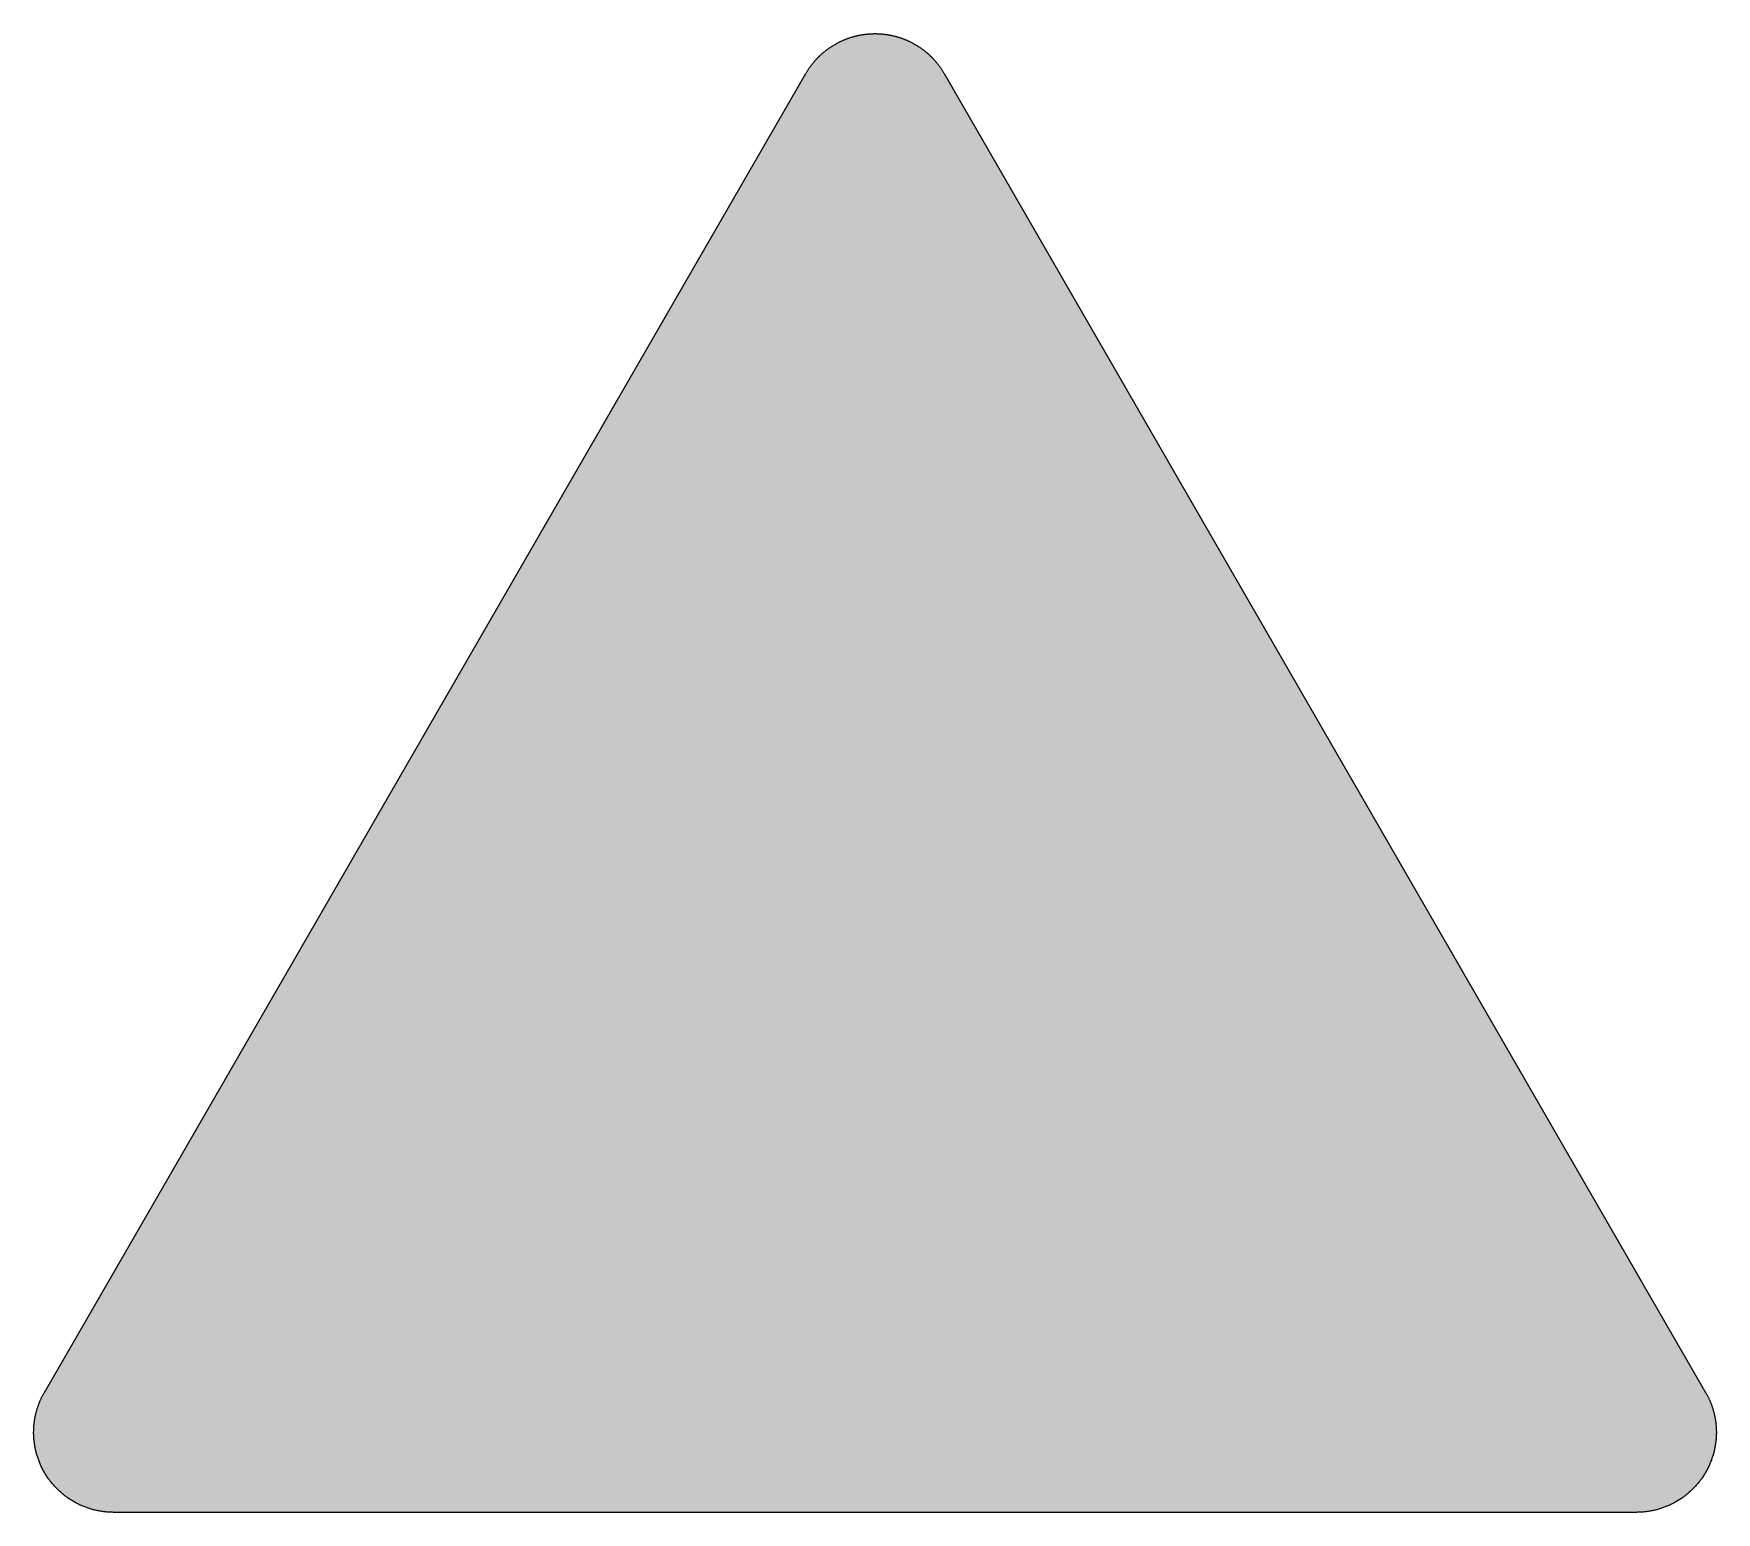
# Model space of a CAD drawing. Header units: millimetres. Extents: x 0 to 297, y 0 to 261.
import ezdxf

# ---------------------------------------------------------------- set-up
doc = ezdxf.new("R2010")
doc.units = ezdxf.units.MM

msp = doc.modelspace()

# ---------------------------------------------------------------- hatches: boundary and pattern name
msp.add_hatch(color=254).paths.add_polyline_path([(14.1633, 0.0526), (13.9878, 0.0533), (13.8125, 0.0559), (13.6373, 0.061), (13.462, 0.0686), (13.2893, 0.0787), (13.114, 0.0914), (12.9413, 0.1041), (12.7686, 0.1194), (12.5959, 0.1397), (12.4231, 0.16), (12.2504, 0.1803), (12.0777, 0.2057), (11.9075, 0.2337), (11.7373, 0.2616), (11.5672, 0.2921), (11.397, 0.3251), (11.2268, 0.3607), (11.0592, 0.3962), (10.8915, 0.4369), (10.7239, 0.4775), (10.5562, 0.5207), (10.3886, 0.5664), (10.2235, 0.6121), (10.0584, 0.6604), (9.8933, 0.7137), (9.7307, 0.7645), (9.5682, 0.8204), (9.4056, 0.8788), (9.2431, 0.9373), (9.083, 0.9982), (8.923, 1.0617), (8.763, 1.1252), (8.6055, 1.1938), (8.4455, 1.2624), (8.2906, 1.331), (8.1331, 1.4046), (7.9781, 1.4783), (7.8232, 1.5545), (7.6708, 1.6332), (7.5184, 1.7145), (7.366, 1.7958), (7.2161, 1.8796), (7.0663, 1.966), (6.919, 2.0549), (6.7716, 2.1438), (6.6243, 2.2352), (6.4795, 2.3266), (6.3348, 2.4232), (6.19, 2.5197), (6.0477, 2.6187), (5.908, 2.7178), (5.7683, 2.8219), (5.6286, 2.9261), (5.4915, 3.0302), (5.3543, 3.1394), (5.2197, 3.2487), (5.0851, 3.3579), (4.953, 3.4722), (4.8209, 3.5865), (4.6914, 3.7033), (4.5644, 3.8202), (4.4348, 3.9395), (4.3104, 4.0615), (4.1859, 4.1859), (4.0615, 4.3104), (3.9395, 4.4374), (3.8202, 4.5644), (3.7033, 4.6914), (3.5865, 4.8235), (3.4722, 4.953), (3.3579, 5.0876), (3.2487, 5.2197), (3.1369, 5.3543), (3.0302, 5.4915), (2.9235, 5.6286), (2.8194, 5.7683), (2.7178, 5.908), (2.6187, 6.0503), (2.5197, 6.19), (2.4232, 6.3348), (2.3266, 6.4795), (2.2352, 6.6243), (2.1438, 6.7716), (2.0523, 6.919), (1.966, 7.0663), (1.8796, 7.2161), (1.7958, 7.366), (1.7145, 7.5184), (1.6332, 7.6708), (1.5545, 7.8232), (1.4783, 7.9781), (1.4046, 8.1331), (1.331, 8.2906), (1.2598, 8.4455), (1.1913, 8.6055), (1.1252, 8.763), (1.0592, 8.923), (0.9982, 9.083), (0.9373, 9.2431), (0.8763, 9.4056), (0.8204, 9.5682), (0.7645, 9.7307), (0.7112, 9.8933), (0.6604, 10.0584), (0.6121, 10.2235), (0.5639, 10.3911), (0.5207, 10.5562), (0.4775, 10.7239), (0.4343, 10.8915), (0.3962, 11.0592), (0.3607, 11.2268), (0.3251, 11.397), (0.2921, 11.5672), (0.2616, 11.7373), (0.2311, 11.9075), (0.2057, 12.0802), (0.1803, 12.2504), (0.1575, 12.4231), (0.1372, 12.5959), (0.1194, 12.7686), (0.1041, 12.9413), (0.0889, 13.114), (0.0787, 13.2893), (0.0686, 13.462), (0.061, 13.6373), (0.0559, 13.8125), (0.0508, 13.9878), (0.0508, 14.163), (0.0508, 14.2773), (0.0533, 14.3942), (0.0559, 14.511), (0.0584, 14.6253), (0.0635, 14.7422), (0.0686, 14.859), (0.0737, 14.9733), (0.0813, 15.0901), (0.0889, 15.2044), (0.0991, 15.3187), (0.1092, 15.4356), (0.1194, 15.5499), (0.1321, 15.6642), (0.1448, 15.7785), (0.1575, 15.8953), (0.1727, 16.0096), (0.188, 16.1239), (0.2032, 16.2382), (0.221, 16.35), (0.2413, 16.4643), (0.2591, 16.5786), (0.2794, 16.6929), (0.2997, 16.8046), (0.3226, 16.9189), (0.3454, 17.0307), (0.3708, 17.145), (0.3937, 17.2568), (0.4191, 17.3685), (0.447, 17.4803), (0.475, 17.592), (0.5029, 17.7038), (0.5334, 17.8156), (0.5613, 17.9273), (0.5944, 18.0365), (0.6248, 18.1483), (0.6579, 18.2575), (0.6934, 18.3693), (0.7264, 18.4785), (0.762, 18.5877), (0.8001, 18.6969), (0.8382, 18.8062), (0.8763, 18.9128), (0.9144, 19.0221), (0.955, 19.1313), (0.9957, 19.238), (1.0389, 19.3446), (1.0795, 19.4539), (1.1252, 19.5605), (1.1684, 19.6647), (1.2141, 19.7714), (1.2598, 19.878), (1.3081, 19.9822), (1.3564, 20.0889), (1.4046, 20.193), (1.4554, 20.2971), (1.5062, 20.4013), (1.557, 20.5054), (1.6104, 20.607), (1.6637, 20.7112), (1.717, 20.8128), (1.7729, 20.9144), (1.8263, 21.016), (1.8847, 21.1176), (1.9406, 21.2192), (136.2523, 253.8501), (136.3091, 253.9492), (136.3675, 254.0483), (136.4285, 254.1473), (136.4894, 254.2464), (136.5504, 254.3454), (136.6139, 254.442), (136.6774, 254.5385), (136.7409, 254.635), (136.8044, 254.7315), (136.8704, 254.8255), (136.9365, 254.922), (137.0025, 255.016), (137.0711, 255.11), (137.1397, 255.2014), (137.2083, 255.2954), (137.2794, 255.3868), (137.3505, 255.4783), (137.4216, 255.5672), (137.4927, 255.6586), (137.5664, 255.7475), (137.6401, 255.8364), (137.7137, 255.9253), (137.7874, 256.0117), (137.8636, 256.098), (137.9398, 256.1844), (138.016, 256.2708), (138.0947, 256.3546), (138.1735, 256.4409), (138.2522, 256.5222), (138.3309, 256.606), (138.4122, 256.6899), (138.4935, 256.7711), (138.5748, 256.8524), (138.6586, 256.9312), (138.7399, 257.0124), (138.8237, 257.0912), (138.9075, 257.1699), (138.9939, 257.2461), (139.0802, 257.3249), (139.1641, 257.4011), (139.253, 257.4747), (139.3393, 257.5509), (139.4282, 257.6246), (139.5171, 257.6982), (139.606, 257.7719), (139.6949, 257.843), (139.7864, 257.9141), (139.8778, 257.9853), (139.9692, 258.0564), (140.0607, 258.125), (140.1547, 258.1935), (140.2486, 258.2596), (140.3426, 258.3282), (140.4366, 258.3942), (140.5331, 258.4602), (140.6296, 258.5237), (140.7262, 258.5872), (140.8227, 258.6507), (140.9192, 258.7142), (141.0183, 258.7752), (141.1173, 258.8362), (141.2164, 258.8946), (141.3154, 258.9555), (141.4145, 259.014), (141.5161, 259.0698), (141.6177, 259.1283), (141.7193, 259.1841), (141.8209, 259.2375), (141.9225, 259.2934), (142.0266, 259.3467), (142.1308, 259.3975), (142.2324, 259.4508), (142.3365, 259.5016), (142.4407, 259.5499), (142.5473, 259.6007), (142.6515, 259.6464), (142.7556, 259.6947), (142.8623, 259.7404), (142.969, 259.7861), (143.0757, 259.8318), (143.1823, 259.875), (143.289, 259.9182), (143.3957, 259.9588), (143.5049, 259.9995), (143.6116, 260.0401), (143.7208, 260.0808), (143.83, 260.1189), (143.9393, 260.1544), (144.0485, 260.1925), (144.1577, 260.2281), (144.2669, 260.2636), (144.3761, 260.2967), (144.4879, 260.3297), (144.5971, 260.3627), (144.7089, 260.3932), (144.8206, 260.4237), (144.9299, 260.4516), (145.0416, 260.4821), (145.1534, 260.5075), (145.2651, 260.5354), (145.3794, 260.5608), (145.4912, 260.5862), (145.603, 260.6091), (145.7173, 260.6319), (145.829, 260.6548), (145.9433, 260.6751), (146.0551, 260.6954), (146.1694, 260.7158), (146.2837, 260.7335), (146.398, 260.7513), (146.5123, 260.7666), (146.6266, 260.7818), (146.7409, 260.797), (146.8552, 260.8123), (146.9695, 260.825), (147.0838, 260.8351), (147.2006, 260.8478), (147.3149, 260.858), (147.4292, 260.8656), (147.5461, 260.8732), (147.6604, 260.8809), (147.7772, 260.8859), (147.8915, 260.8936), (148.0083, 260.8961), (148.1226, 260.9012), (148.2395, 260.9037), (148.3563, 260.9037), (148.4706, 260.9037), (148.5875, 260.9037), (148.7043, 260.9037), (148.8186, 260.9012), (148.9354, 260.8961), (149.0523, 260.8936), (149.1666, 260.8859), (149.2834, 260.8809), (149.3977, 260.8732), (149.512, 260.8656), (149.6289, 260.858), (149.7432, 260.8478), (149.8575, 260.8351), (149.9743, 260.825), (150.0886, 260.8123), (150.2029, 260.797), (150.3172, 260.7818), (150.4315, 260.7666), (150.5458, 260.7513), (150.6601, 260.7335), (150.7744, 260.7158), (150.8862, 260.6954), (151.0005, 260.6751), (151.1148, 260.6548), (151.2265, 260.6319), (151.3408, 260.6091), (151.4526, 260.5862), (151.5643, 260.5608), (151.6761, 260.5354), (151.7879, 260.5075), (151.8996, 260.4821), (152.0114, 260.4516), (152.1231, 260.4237), (152.2349, 260.3932), (152.3467, 260.3627), (152.4559, 260.3297), (152.5676, 260.2967), (152.6769, 260.2636), (152.7861, 260.2281), (152.8953, 260.1925), (153.0045, 260.1544), (153.1137, 260.1189), (153.223, 260.0808), (153.3296, 260.0401), (153.4389, 259.9995), (153.5455, 259.9588), (153.6548, 259.9182), (153.7614, 259.875), (153.8681, 259.8318), (153.9748, 259.7861), (154.0789, 259.7404), (154.1856, 259.6947), (154.2923, 259.6464), (154.3964, 259.6007), (154.5006, 259.5499), (154.6047, 259.5016), (154.7089, 259.4508), (154.813, 259.3975), (154.9171, 259.3467), (155.0187, 259.2934), (155.1203, 259.2375), (155.2245, 259.1841), (155.3261, 259.1283), (155.4251, 259.0698), (155.5267, 259.014), (155.6283, 258.9555), (155.7274, 258.8946), (155.8265, 258.8362), (155.9255, 258.7752), (156.022, 258.7142), (156.1211, 258.6507), (156.2176, 258.5872), (156.3141, 258.5237), (156.4107, 258.4602), (156.5046, 258.3942), (156.6012, 258.3282), (156.6951, 258.2596), (156.7866, 258.1935), (156.8806, 258.125), (156.972, 258.0564), (157.066, 257.9853), (157.1574, 257.9141), (157.2463, 257.843), (157.3378, 257.7719), (157.4267, 257.6982), (157.5156, 257.6246), (157.6019, 257.5509), (157.6908, 257.4747), (157.7772, 257.4011), (157.8635, 257.3249), (157.9499, 257.2461), (158.0337, 257.1699), (158.1201, 257.0912), (158.2039, 257.0124), (158.2852, 256.9312), (158.369, 256.8524), (158.4503, 256.7711), (158.5316, 256.6899), (158.6103, 256.606), (158.6916, 256.5222), (158.7703, 256.4409), (158.8491, 256.3546), (158.9253, 256.2708), (159.004, 256.1844), (159.0802, 256.098), (159.1539, 256.0117), (159.2301, 255.9253), (159.3037, 255.8364), (159.3774, 255.7475), (159.451, 255.6586), (159.5222, 255.5672), (159.5933, 255.4783), (159.6644, 255.3868), (159.7355, 255.2954), (159.8041, 255.2014), (159.8727, 255.11), (159.9387, 255.016), (160.0073, 254.922), (160.0733, 254.8255), (160.1368, 254.7315), (160.2029, 254.635), (160.2664, 254.5385), (160.3299, 254.442), (160.3908, 254.3454), (160.4543, 254.2464), (160.5153, 254.1473), (160.5737, 254.0483), (160.6347, 253.9492), (160.6906, 253.8476), (295.0023, 21.2192), (295.0591, 21.1176), (295.115, 21.016), (295.1709, 20.9144), (295.2267, 20.8128), (295.2801, 20.7112), (295.3334, 20.607), (295.3868, 20.5054), (295.4376, 20.4013), (295.4884, 20.2971), (295.5392, 20.193), (295.5874, 20.0889), (295.6357, 19.9822), (295.6814, 19.878), (295.7297, 19.7714), (295.7754, 19.6647), (295.8186, 19.5605), (295.8617, 19.4539), (295.9049, 19.3446), (295.9481, 19.238), (295.9887, 19.1313), (296.0294, 19.0221), (296.0675, 18.9128), (296.1056, 18.8062), (296.1437, 18.6969), (296.1792, 18.5877), (296.2148, 18.4785), (296.2504, 18.3693), (296.2834, 18.2575), (296.3164, 18.1483), (296.3494, 18.0365), (296.3799, 17.9273), (296.4104, 17.8156), (296.4409, 17.7038), (296.4688, 17.592), (296.4967, 17.4803), (296.5221, 17.3685), (296.5475, 17.2568), (296.5729, 17.145), (296.5958, 17.0307), (296.6212, 16.9189), (296.6415, 16.8046), (296.6644, 16.6929), (296.6822, 16.5786), (296.7025, 16.4643), (296.7203, 16.35), (296.738, 16.2382), (296.7558, 16.1239), (296.7711, 16.0096), (296.7838, 15.8953), (296.799, 15.7785), (296.8117, 15.6642), (296.8244, 15.5499), (296.8346, 15.4356), (296.8447, 15.3187), (296.8523, 15.2044), (296.86, 15.0901), (296.8676, 14.9733), (296.8752, 14.859), (296.8803, 14.7422), (296.8828, 14.6253), (296.8879, 14.511), (296.8904, 14.3942), (296.8904, 14.2773), (296.8904, 14.163), (296.8904, 13.9878), (296.8879, 13.8125), (296.8828, 13.6373), (296.8752, 13.462), (296.865, 13.2893), (296.8523, 13.114), (296.8396, 12.9413), (296.8219, 12.7686), (296.8041, 12.5959), (296.7838, 12.4231), (296.7609, 12.2504), (296.738, 12.0802), (296.7101, 11.9075), (296.6822, 11.7373), (296.6517, 11.5672), (296.6187, 11.397), (296.5831, 11.2268), (296.545, 11.0592), (296.5069, 10.8915), (296.4663, 10.7239), (296.4231, 10.5562), (296.3774, 10.3911), (296.3316, 10.2235), (296.2808, 10.0584), (296.23, 9.8933), (296.1767, 9.7307), (296.1234, 9.5682), (296.0649, 9.4056), (296.0065, 9.2431), (295.9456, 9.083), (295.8821, 8.923), (295.8186, 8.763), (295.75, 8.6055), (295.6814, 8.4455), (295.6103, 8.2906), (295.5392, 8.1331), (295.463, 7.9781), (295.3868, 7.8232), (295.3106, 7.6708), (295.2293, 7.5184), (295.148, 7.366), (295.0642, 7.2161), (294.9778, 7.0663), (294.8889, 6.919), (294.8, 6.7716), (294.7086, 6.6243), (294.6146, 6.4795), (294.5206, 6.3348), (294.4241, 6.19), (294.325, 6.0503), (294.226, 5.908), (294.1218, 5.7683), (294.0177, 5.6286), (293.9136, 5.4915), (293.8043, 5.3543), (293.6951, 5.2197), (293.5859, 5.0876), (293.4716, 4.953), (293.3573, 4.8235), (293.2405, 4.6914), (293.1236, 4.5644), (293.0042, 4.4374), (292.8823, 4.3104), (292.7579, 4.1859), (292.6334, 4.0615), (292.5089, 3.9395), (292.3794, 3.8202), (292.2524, 3.7033), (292.1203, 3.5865), (291.9908, 3.4722), (291.8562, 3.3579), (291.7241, 3.2487), (291.5895, 3.1394), (291.4523, 3.0302), (291.3151, 2.9261), (291.1754, 2.8219), (291.0357, 2.7178), (290.8935, 2.6187), (290.7513, 2.5197), (290.609, 2.4232), (290.4642, 2.3266), (290.3195, 2.2352), (290.1721, 2.1438), (290.0248, 2.0549), (289.8775, 1.966), (289.7276, 1.8796), (289.5778, 1.7958), (289.4254, 1.7145), (289.273, 1.6332), (289.118, 1.5545), (288.9656, 1.4783), (288.8107, 1.4046), (288.6532, 1.331), (288.4957, 1.2624), (288.3383, 1.1938), (288.1808, 1.1252), (288.0208, 1.0617), (287.8607, 0.9982), (287.7007, 0.9373), (287.5382, 0.8788), (287.3756, 0.8204), (287.213, 0.7645), (287.0479, 0.7137), (286.8854, 0.6604), (286.7203, 0.6121), (286.5526, 0.5664), (286.3875, 0.5207), (286.2199, 0.4775), (286.0523, 0.4369), (285.8846, 0.3962), (285.7144, 0.3607), (285.5468, 0.3251), (285.3766, 0.2921), (285.2064, 0.2616), (285.0363, 0.2337), (284.8635, 0.2057), (284.6934, 0.1803), (284.5206, 0.16), (284.3479, 0.1397), (284.1752, 0.1194), (284.0025, 0.1041), (283.8272, 0.0914), (283.6545, 0.0787), (283.4792, 0.0686), (283.3065, 0.061), (283.1313, 0.0559), (282.956, 0.0533), (282.7807, 0.0508)])
h = msp.add_hatch(color=22)
h.paths.add_polyline_path([(14.1633, 5.3442), (13.9344, 5.3467), (13.7084, 5.3543), (13.4849, 5.3696), (13.2613, 5.3873), (13.0378, 5.4127), (12.8194, 5.4458), (12.6009, 5.4813), (12.385, 5.522), (12.1717, 5.5677), (11.9583, 5.621), (11.7475, 5.6769), (11.5392, 5.7404), (11.3335, 5.8064), (11.1303, 5.8776), (10.9296, 5.9538), (10.729, 6.035), (10.5334, 6.1214), (10.3378, 6.2128), (10.1473, 6.3068), (9.9593, 6.4084), (9.7714, 6.5126), (9.5885, 6.6192), (9.4082, 6.7335), (9.2304, 6.8504), (9.0576, 6.9698), (8.8849, 7.0942), (8.7173, 7.2238), (8.5522, 7.3584), (8.3896, 7.493), (8.2321, 7.6352), (8.0772, 7.7775), (7.9273, 7.9273), (7.7775, 8.0772), (7.6352, 8.2321), (7.493, 8.3922), (7.3558, 8.5522), (7.2238, 8.7173), (7.0942, 8.8849), (6.9698, 9.0576), (6.8504, 9.2329), (6.7335, 9.4082), (6.6192, 9.5885), (6.5126, 9.7739), (6.4084, 9.9593), (6.3068, 10.1473), (6.2128, 10.3403), (6.1214, 10.5334), (6.035, 10.729), (5.9538, 10.9296), (5.8776, 11.1303), (5.8064, 11.3335), (5.7404, 11.5392), (5.6769, 11.7475), (5.621, 11.9583), (5.5677, 12.1717), (5.522, 12.385), (5.4813, 12.6009), (5.4432, 12.8194), (5.4127, 13.0404), (5.3873, 13.2613), (5.3696, 13.4849), (5.3543, 13.7084), (5.3467, 13.9344), (5.3416, 14.163), (5.3442, 14.2342), (5.3442, 14.3078), (5.3442, 14.3789), (5.3467, 14.4526), (5.3492, 14.5237), (5.3543, 14.5974), (5.3569, 14.6685), (5.3619, 14.7422), (5.367, 14.8133), (5.3721, 14.8869), (5.3797, 14.9581), (5.3848, 15.0292), (5.3924, 15.1003), (5.4, 15.174), (5.4102, 15.2451), (5.4178, 15.3162), (5.428, 15.3873), (5.4381, 15.4584), (5.4483, 15.5296), (5.461, 15.6007), (5.4737, 15.6718), (5.4864, 15.7429), (5.4991, 15.814), (5.5118, 15.8852), (5.527, 15.9563), (5.5423, 16.0249), (5.5575, 16.096), (5.5728, 16.1671), (5.5905, 16.2357), (5.6083, 16.3068), (5.6261, 16.3754), (5.6439, 16.444), (5.6617, 16.5151), (5.682, 16.5837), (5.7023, 16.6522), (5.7226, 16.7208), (5.7429, 16.7919), (5.7658, 16.8605), (5.7887, 16.9266), (5.8115, 16.9951), (5.8344, 17.0637), (5.8572, 17.1323), (5.8826, 17.2009), (5.908, 17.2669), (5.9334, 17.3355), (5.9588, 17.4015), (5.9868, 17.4676), (6.0147, 17.5362), (6.0427, 17.6022), (6.0706, 17.6682), (6.0985, 17.7343), (6.129, 17.8003), (6.1595, 17.8664), (6.19, 17.9299), (6.2205, 17.9959), (6.2509, 18.0619), (6.284, 18.1254), (6.317, 18.1915), (6.35, 18.255), (6.383, 18.3185), (6.4186, 18.382), (6.4541, 18.4455), (6.4897, 18.509), (6.5253, 18.5725), (140.8356, 251.2042), (140.909, 251.3305), (140.9852, 251.4549), (141.064, 251.5794), (141.1453, 251.7013), (141.2265, 251.8232), (141.3129, 251.9426), (141.3967, 252.0594), (141.4856, 252.1763), (141.5745, 252.2906), (141.666, 252.4023), (141.7599, 252.5141), (141.8539, 252.6233), (141.9504, 252.73), (142.0495, 252.8367), (142.1486, 252.9408), (142.2502, 253.0424), (142.3518, 253.144), (142.4559, 253.2431), (142.5626, 253.3396), (142.6693, 253.4336), (142.7785, 253.5276), (142.8877, 253.619), (142.9995, 253.7104), (143.1112, 253.7968), (143.2255, 253.8832), (143.3424, 253.967), (143.4592, 254.0483), (143.576, 254.1295), (143.6954, 254.2083), (143.8173, 254.2845), (143.9393, 254.3581), (144.0612, 254.4318), (144.1856, 254.5004), (144.3126, 254.569), (144.4371, 254.635), (144.5666, 254.701), (144.6936, 254.762), (144.8232, 254.823), (144.9553, 254.8814), (145.0848, 254.9373), (145.2194, 254.9906), (145.3515, 255.0414), (145.4861, 255.0922), (145.6207, 255.1405), (145.7579, 255.1836), (145.8951, 255.2268), (146.0322, 255.2675), (146.1694, 255.3081), (146.3091, 255.3437), (146.4488, 255.3792), (146.591, 255.4097), (146.7307, 255.4402), (146.873, 255.4681), (147.0152, 255.491), (147.16, 255.5138), (147.3022, 255.5342), (147.447, 255.5519), (147.5918, 255.5697), (147.7391, 255.5824), (147.8839, 255.5926), (148.0312, 255.6027), (148.176, 255.6078), (148.3233, 255.6104), (148.4706, 255.6129), (148.6179, 255.6104), (148.7653, 255.6078), (148.9126, 255.6027), (149.0599, 255.5926), (149.2047, 255.5824), (149.3495, 255.5697), (149.4942, 255.5519), (149.639, 255.5342), (149.7838, 255.5138), (149.926, 255.491), (150.0683, 255.4681), (150.2105, 255.4402), (150.3528, 255.4097), (150.4925, 255.3792), (150.6347, 255.3437), (150.7719, 255.3081), (150.9116, 255.2675), (151.0487, 255.2268), (151.1859, 255.1836), (151.323, 255.1405), (151.4577, 255.0922), (151.5923, 255.0414), (151.7244, 254.9906), (151.8564, 254.9373), (151.9885, 254.8814), (152.1206, 254.823), (152.2501, 254.762), (152.3771, 254.701), (152.5041, 254.635), (152.6311, 254.569), (152.7581, 254.5004), (152.8801, 254.4318), (153.0045, 254.3581), (153.1264, 254.2845), (153.2458, 254.2083), (153.3652, 254.1295), (153.4846, 254.0483), (153.6014, 253.967), (153.7157, 253.8832), (153.83, 253.7968), (153.9443, 253.7104), (154.0561, 253.619), (154.1653, 253.5276), (154.2745, 253.4336), (154.3812, 253.3396), (154.4879, 253.2431), (154.592, 253.144), (154.6936, 253.0424), (154.7952, 252.9408), (154.8943, 252.8367), (154.9933, 252.73), (155.0899, 252.6233), (155.1838, 252.5141), (155.2778, 252.4023), (155.3693, 252.2906), (155.4582, 252.1763), (155.5471, 252.0594), (155.6334, 251.9426), (155.7172, 251.8232), (155.7985, 251.7013), (155.8798, 251.5794), (155.9585, 251.4549), (156.0347, 251.3305), (156.1109, 251.2035), (290.4201, 18.5734), (290.4541, 18.509), (290.4896, 18.4455), (290.5252, 18.382), (290.5608, 18.3185), (290.5938, 18.255), (290.6268, 18.1915), (290.6598, 18.1254), (290.6903, 18.0619), (290.7233, 17.9959), (290.7538, 17.9299), (290.7843, 17.8664), (290.8148, 17.8003), (290.8452, 17.7343), (290.8732, 17.6682), (290.9011, 17.6022), (290.9291, 17.5362), (290.957, 17.4676), (290.9824, 17.4015), (291.0103, 17.3355), (291.0357, 17.2669), (291.0611, 17.2009), (291.084, 17.1323), (291.1094, 17.0637), (291.1323, 16.9951), (291.1551, 16.9266), (291.178, 16.8605), (291.1983, 16.7919), (291.2212, 16.7208), (291.2415, 16.6522), (291.2618, 16.5837), (291.2796, 16.5151), (291.2999, 16.444), (291.3177, 16.3754), (291.3355, 16.3068), (291.3532, 16.2357), (291.3685, 16.1671), (291.3863, 16.096), (291.4015, 16.0249), (291.4167, 15.9563), (291.4294, 15.8852), (291.4447, 15.814), (291.4574, 15.7429), (291.4701, 15.6718), (291.4828, 15.6007), (291.4929, 15.5296), (291.5031, 15.4584), (291.5133, 15.3873), (291.5234, 15.3162), (291.5336, 15.2451), (291.5412, 15.174), (291.5488, 15.1003), (291.5564, 15.0292), (291.5641, 14.9581), (291.5691, 14.8869), (291.5768, 14.8133), (291.5818, 14.7422), (291.5844, 14.6685), (291.5895, 14.5974), (291.592, 14.5237), (291.5945, 14.4526), (291.5971, 14.3789), (291.5996, 14.3078), (291.5996, 14.2342), (291.5996, 14.163), (291.5971, 13.9344), (291.5895, 13.7084), (291.5742, 13.4849), (291.5539, 13.2613), (291.5285, 13.0404), (291.498, 12.8194), (291.4625, 12.6009), (291.4218, 12.385), (291.3736, 12.1717), (291.3228, 11.9583), (291.2643, 11.7475), (291.2034, 11.5392), (291.1373, 11.3335), (291.0637, 11.1303), (290.9875, 10.9296), (290.9062, 10.729), (290.8198, 10.5334), (290.7309, 10.3403), (290.6344, 10.1473), (290.5354, 9.9593), (290.4312, 9.7739), (290.322, 9.5885), (290.2102, 9.4082), (290.0934, 9.2329), (289.974, 9.0576), (289.847, 8.8849), (289.72, 8.7173), (289.5854, 8.5522), (289.4482, 8.3922), (289.3085, 8.2321), (289.1638, 8.0772), (289.0164, 7.9273), (288.8666, 7.7775), (288.7116, 7.6352), (288.5516, 7.493), (288.3916, 7.3584), (288.2265, 7.2238), (288.0563, 7.0942), (287.8861, 6.9698), (287.7109, 6.8504), (287.5331, 6.7335), (287.3527, 6.6192), (287.1699, 6.5126), (286.9844, 6.4084), (286.7965, 6.3068), (286.6034, 6.2128), (286.4104, 6.1214), (286.2148, 6.035), (286.0142, 5.9538), (285.8135, 5.8776), (285.6103, 5.8064), (285.4046, 5.7404), (285.1963, 5.6769), (284.9855, 5.621), (284.7721, 5.5677), (284.5587, 5.522), (284.3428, 5.4813), (284.1244, 5.4458), (283.9034, 5.4127), (283.6824, 5.3873), (283.4589, 5.3696), (283.2354, 5.3543), (283.0093, 5.3467), (282.7807, 5.3442)])
h.paths.add_polyline_path([(44.716, 31.8026), (148.4725, 211.5167), (252.2305, 31.8026)], flags=16)
h = msp.add_hatch(color=59)
h.paths.add_polyline_path([(63.8059, 42.3859), (63.8059, 49.4415), (162.5836, 49.4415), (162.5836, 42.3859)])
h.paths.add_polyline_path([(163.4656, 42.3859), (163.4656, 49.4415), (168.7572, 49.4415), (168.7572, 42.3859)], flags=16)
h.paths.add_polyline_path([(169.6392, 40.2692), (169.6392, 47.3248), (174.9309, 47.3248), (174.9309, 40.2692)], flags=16)
h.paths.add_polyline_path([(175.8128, 37.7998), (175.8128, 44.8554), (181.1045, 44.8554), (181.1045, 37.7998)], flags=16)
h.paths.add_polyline_path([(181.9864, 39.2109), (181.9864, 46.2665), (187.2781, 46.2665), (187.2781, 39.2109)], flags=16)
h.paths.add_polyline_path([(188.16, 40.9748), (188.16, 48.0304), (193.4517, 48.0304), (193.4517, 40.9748)], flags=16)
h.paths.add_polyline_path([(194.3336, 37.7998), (194.3336, 44.8554), (199.6253, 44.8554), (199.6253, 37.7998)], flags=16)
h.paths.add_polyline_path([(200.5072, 38.8581), (200.5072, 45.9137), (205.7989, 45.9137), (205.7989, 38.8581)], flags=16)
h.paths.add_polyline_path([(206.6809, 34.9776), (206.6809, 42.0331), (211.9725, 42.0331), (211.9725, 34.9776)], flags=16)
h.paths.add_polyline_path([(138.0575, 83.7505), (138.0592, 83.8022), (138.0642, 83.8556), (138.0693, 83.9089), (138.0744, 83.9622), (138.082, 84.0156), (138.0871, 84.0689), (138.0947, 84.1223), (138.1023, 84.1756), (138.1125, 84.2264), (138.1201, 84.2797), (138.1303, 84.3331), (138.1404, 84.3839), (138.1506, 84.4372), (138.1608, 84.488), (138.1709, 84.5414), (138.1836, 84.5922), (138.1963, 84.6455), (138.209, 84.6963), (138.2217, 84.7471), (138.237, 84.7979), (138.2522, 84.8487), (138.2674, 84.8995), (138.2827, 84.9503), (138.2979, 85.0011), (138.3132, 85.0519), (138.3309, 85.1027), (138.3487, 85.1535), (138.3665, 85.2018), (138.3843, 85.2526), (138.4046, 85.3008), (138.4249, 85.3516), (138.4427, 85.3999), (138.463, 85.4481), (138.4859, 85.4964), (138.5062, 85.5447), (138.5291, 85.5929), (138.5519, 85.6412), (138.5748, 85.6894), (138.5976, 85.7377), (138.6205, 85.786), (138.6459, 85.8317), (138.6713, 85.8799), (138.6967, 85.9257), (138.7221, 85.9714), (138.7475, 86.0171), (138.7729, 86.0628), (138.8008, 86.1085), (138.8288, 86.1543), (138.8567, 86.2), (138.8847, 86.2457), (138.9151, 86.2889), (138.9431, 86.3346), (138.9736, 86.3778), (139.004, 86.421), (139.0345, 86.4641), (139.0675, 86.5073), (139.098, 86.5505), (139.131, 86.5937), (139.1641, 86.6369), (139.1971, 86.6775), (139.2301, 86.7207), (139.2631, 86.7613), (139.2987, 86.802), (139.3342, 86.8426), (140.4881, 88.1779), (140.5255, 88.2193), (140.5611, 88.265), (140.5992, 88.3082), (140.6373, 88.3539), (140.6728, 88.3971), (140.7109, 88.4403), (140.749, 88.486), (140.7846, 88.5317), (140.8201, 88.5749), (140.8582, 88.6206), (140.8938, 88.6663), (140.9294, 88.712), (140.9649, 88.7552), (141.0005, 88.8009), (141.036, 88.8467), (141.0716, 88.8924), (141.1072, 88.9381), (141.1427, 88.9864), (141.1757, 89.0321), (141.2113, 89.0778), (141.2443, 89.1235), (141.2799, 89.1718), (141.3129, 89.2175), (141.3485, 89.2632), (141.3815, 89.3115), (141.4145, 89.3572), (141.4501, 89.4055), (141.4831, 89.4512), (141.5161, 89.4994), (141.5491, 89.5477), (141.5796, 89.596), (141.6126, 89.6417), (141.6456, 89.6899), (141.6787, 89.7382), (141.7091, 89.7865), (141.7422, 89.8347), (141.7726, 89.883), (141.8057, 89.9312), (141.8361, 89.9795), (141.8666, 90.0278), (141.8996, 90.076), (141.9301, 90.1268), (141.9606, 90.1751), (141.9911, 90.2233), (142.0216, 90.2741), (142.052, 90.3224), (142.08, 90.3732), (142.1105, 90.4215), (142.1409, 90.4723), (142.1689, 90.5205), (142.1994, 90.5713), (142.2273, 90.6221), (142.2578, 90.6704), (142.2857, 90.7212), (142.3137, 90.772), (142.3416, 90.8228), (142.3695, 90.8736), (142.3975, 90.9244), (142.4254, 90.9752), (142.4534, 91.026), (142.4813, 91.0768), (142.5092, 91.1276), (142.5346, 91.1784), (142.5626, 91.2292), (150.6403, 106.7375), (150.6753, 106.8045), (150.7134, 106.8705), (150.7515, 106.9365), (150.7896, 107.0026), (150.8303, 107.0686), (150.8709, 107.1321), (150.9141, 107.1956), (150.9573, 107.2566), (151.003, 107.3175), (151.0487, 107.3785), (151.0944, 107.4369), (151.1427, 107.4953), (151.191, 107.5538), (151.2392, 107.6122), (151.29, 107.6681), (151.3408, 107.7214), (151.3916, 107.7747), (151.445, 107.8281), (151.4983, 107.8814), (151.5516, 107.9322), (151.6075, 107.983), (151.6634, 108.0313), (151.7193, 108.0795), (151.7777, 108.1278), (151.8361, 108.1735), (151.8945, 108.2192), (151.953, 108.2624), (152.0139, 108.3056), (152.0749, 108.3488), (152.1384, 108.3894), (152.1993, 108.4301), (152.2628, 108.4682), (152.3263, 108.5063), (152.3924, 108.5444), (152.4559, 108.5799), (152.5219, 108.6129), (152.588, 108.6485), (152.6565, 108.679), (152.7226, 108.712), (152.7912, 108.7425), (152.8597, 108.7704), (152.9283, 108.7984), (152.9969, 108.8263), (153.068, 108.8517), (153.1391, 108.8746), (153.2103, 108.9), (153.2814, 108.9203), (153.3525, 108.9431), (153.4236, 108.9609), (153.4973, 108.9812), (153.5709, 108.9965), (153.6446, 109.0143), (153.7183, 109.0295), (153.7919, 109.0422), (153.8656, 109.0549), (153.9418, 109.0651), (154.0154, 109.0752), (154.0916, 109.0828), (154.1678, 109.0905), (154.244, 109.0981), (154.3202, 109.1006), (154.3964, 109.1057), (154.4726, 109.1057), (154.5488, 109.1082), (154.559, 109.1082), (154.5692, 109.1082), (154.5793, 109.1082), (154.5895, 109.1082), (154.5971, 109.1082), (154.6073, 109.1082), (154.6174, 109.1082), (154.6276, 109.1082), (154.6377, 109.1057), (154.6454, 109.1057), (154.6555, 109.1057), (154.6657, 109.1057), (154.6758, 109.1057), (154.686, 109.1057), (154.6936, 109.1057), (154.7038, 109.1057), (154.7139, 109.1057), (154.7241, 109.1057), (154.7343, 109.1032), (154.7419, 109.1032), (154.752, 109.1032), (154.7622, 109.1032), (154.7724, 109.1032), (154.7825, 109.1032), (154.7901, 109.1006), (154.8003, 109.1006), (154.8105, 109.1006), (154.8206, 109.1006), (154.8308, 109.0981), (154.8384, 109.0981), (154.8486, 109.0981), (154.8587, 109.0955), (198.8496, 106.0221), (198.9303, 106.0145), (199.0115, 106.0069), (199.0928, 105.9967), (199.1741, 105.9866), (199.2528, 105.9739), (199.3341, 105.9586), (199.4129, 105.9434), (199.4916, 105.9282), (199.5703, 105.9104), (199.6491, 105.8901), (199.7253, 105.8697), (199.804, 105.8469), (199.8802, 105.824), (199.9564, 105.7986), (200.0301, 105.7732), (200.1063, 105.7453), (200.1799, 105.7148), (200.2536, 105.6843), (200.3247, 105.6538), (200.3984, 105.6208), (200.4695, 105.5878), (200.5406, 105.5522), (200.6117, 105.5141), (200.6803, 105.4786), (200.7489, 105.4379), (200.8175, 105.3973), (200.8835, 105.3567), (200.9521, 105.3135), (201.0156, 105.2703), (201.0816, 105.2246), (201.1451, 105.1789), (201.2086, 105.1331), (201.2721, 105.0849), (201.3331, 105.0341), (201.3941, 104.9833), (201.4525, 104.9325), (201.5109, 104.8791), (201.5693, 104.8258), (201.6277, 104.7725), (201.6836, 104.7166), (201.737, 104.6582), (201.7928, 104.5997), (201.8436, 104.5413), (201.897, 104.4829), (201.9478, 104.4219), (201.9986, 104.3584), (202.0468, 104.2975), (202.0951, 104.234), (202.1408, 104.1679), (202.1865, 104.1019), (202.2297, 104.0359), (202.2729, 103.9698), (202.3161, 103.9012), (202.3567, 103.8327), (202.3974, 103.7615), (202.4355, 103.6904), (202.471, 103.6193), (202.5091, 103.5456), (202.5421, 103.4745), (202.5752, 103.3983), (202.6082, 103.3247), (202.6387, 103.2485), (202.6691, 103.1723), (202.6971, 103.0961), (208.5386, 86.6182), (208.5569, 86.5632), (208.5772, 86.5073), (208.5975, 86.454), (208.6153, 86.3981), (208.6356, 86.3448), (208.6559, 86.2914), (208.6788, 86.2355), (208.6991, 86.1822), (208.7194, 86.1289), (208.7397, 86.0755), (208.7626, 86.0222), (208.7829, 85.9688), (208.8058, 85.913), (208.8286, 85.8596), (208.849, 85.8063), (208.8718, 85.7529), (208.8947, 85.6996), (208.9175, 85.6463), (208.9404, 85.5955), (208.9633, 85.5421), (208.9861, 85.4888), (209.0115, 85.4354), (209.0344, 85.3821), (209.0572, 85.3313), (209.0826, 85.278), (209.1055, 85.2246), (209.1309, 85.1738), (209.1563, 85.1205), (209.1792, 85.0671), (209.2046, 85.0163), (209.23, 84.963), (209.2554, 84.9122), (209.2808, 84.8614), (209.3062, 84.8081), (209.3341, 84.7573), (209.3595, 84.7065), (209.3849, 84.6531), (209.4128, 84.6023), (209.4382, 84.5515), (209.4662, 84.5007), (209.4941, 84.4499), (209.5195, 84.3991), (209.5475, 84.3483), (209.5754, 84.2975), (209.6033, 84.2467), (209.6313, 84.1959), (209.6592, 84.1451), (209.6872, 84.0943), (209.7176, 84.0461), (209.7456, 83.9953), (209.7735, 83.9445), (209.804, 83.8937), (209.8319, 83.8454), (209.8624, 83.7946), (209.8929, 83.7463), (209.9208, 83.6955), (209.9513, 83.6473), (209.9818, 83.5965), (210.0123, 83.5482), (210.0428, 83.5), (210.0732, 83.4492), (210.1037, 83.4009), (210.1367, 83.3526), (210.1672, 83.3044), (211.1252, 81.824), (211.1502, 81.7829), (211.1756, 81.7423), (211.201, 81.7016), (211.2239, 81.661), (211.2493, 81.6204), (211.2721, 81.5772), (211.295, 81.5365), (211.3204, 81.4959), (211.3432, 81.4527), (211.3636, 81.4121), (211.3864, 81.3689), (211.4067, 81.3283), (211.4296, 81.2851), (211.4499, 81.2419), (211.4702, 81.1987), (211.4906, 81.1555), (211.5083, 81.1124), (211.5287, 81.0692), (211.5464, 81.026), (211.5668, 80.9828), (211.5845, 80.9396), (211.6023, 80.8939), (211.6176, 80.8507), (211.6353, 80.8076), (211.6506, 80.7618), (211.6684, 80.7187), (211.6836, 80.6729), (211.6988, 80.6272), (211.7141, 80.584), (211.7268, 80.5383), (211.742, 80.4926), (211.7547, 80.4469), (211.7674, 80.4012), (211.7801, 80.358), (211.7928, 80.3123), (211.8055, 80.2665), (211.8182, 80.2208), (211.8284, 80.1726), (211.8385, 80.1268), (211.8487, 80.0811), (211.8589, 80.0354), (211.869, 79.9897), (211.8766, 79.9414), (211.8868, 79.8957), (211.8944, 79.85), (211.902, 79.8017), (211.9097, 79.756), (211.9173, 79.7077), (211.9224, 79.662), (211.93, 79.6138), (211.9351, 79.568), (211.9401, 79.5198), (211.9452, 79.4741), (211.9503, 79.4258), (211.9528, 79.3801), (211.9579, 79.3318), (211.9605, 79.2836), (211.963, 79.2353), (211.9655, 79.1896), (211.9681, 79.1413), (211.9681, 79.0931), (211.9706, 79.0473), (211.9706, 78.9991), (211.9706, 78.9508), (211.9706, 78.9381), (211.9706, 78.928), (211.9706, 78.9153), (211.9706, 78.9051), (211.9706, 78.8924), (211.9706, 78.8822), (211.9706, 78.8695), (211.9706, 78.8568), (211.9706, 78.8467), (211.9706, 78.834), (211.9706, 78.8238), (211.9706, 78.8111), (211.9681, 78.801), (211.9681, 78.7883), (211.9681, 78.7781), (211.9681, 78.7654), (211.9681, 78.7552), (211.9681, 78.7425), (211.9681, 78.7298), (211.9655, 78.7197), (211.9655, 78.707), (211.9655, 78.6968), (211.9655, 78.6841), (211.963, 78.674), (211.963, 78.6613), (211.963, 78.6511), (211.963, 78.6384), (211.963, 78.6282), (211.9605, 78.6155), (211.9605, 78.6054), (211.9605, 78.5927), (211.9579, 78.5825), (211.1597, 67.1449), (211.1502, 67.0357), (211.1375, 66.929), (211.1248, 66.8223), (211.107, 66.7182), (211.0892, 66.6115), (211.0689, 66.5099), (211.0435, 66.4058), (211.0181, 66.3042), (210.9902, 66.2026), (210.9597, 66.1035), (210.9267, 66.0044), (210.8911, 65.9079), (210.853, 65.8114), (210.8149, 65.7149), (210.7717, 65.6209), (210.7286, 65.5295), (210.6828, 65.4355), (210.6346, 65.3466), (210.5863, 65.2577), (210.533, 65.1688), (210.4796, 65.0824), (210.4238, 64.9961), (210.3653, 64.9122), (210.3069, 64.831), (210.246, 64.7497), (210.1825, 64.6709), (210.1164, 64.5922), (210.0504, 64.516), (209.9818, 64.4398), (209.9132, 64.3687), (209.8396, 64.295), (209.7659, 64.2264), (209.6922, 64.1579), (209.616, 64.0918), (209.5373, 64.0258), (209.4586, 63.9648), (209.3773, 63.9039), (209.296, 63.8429), (209.2122, 63.787), (209.1258, 63.7311), (209.0395, 63.6778), (208.9531, 63.6245), (208.8642, 63.5762), (208.7728, 63.5279), (208.6813, 63.4822), (208.5899, 63.439), (208.4959, 63.3959), (208.4019, 63.3578), (208.3054, 63.3197), (208.2089, 63.2841), (208.1098, 63.2536), (208.0108, 63.2206), (207.9117, 63.1927), (207.8101, 63.1673), (207.7085, 63.1444), (207.6069, 63.1215), (207.5028, 63.1038), (207.3986, 63.0885), (207.2945, 63.0733), (207.1878, 63.0631), (207.0837, 63.053), (206.9744, 63.0453), (206.8678, 63.0428), (206.7585, 63.0403), (206.7509, 63.0403), (206.7408, 63.0403), (206.7306, 63.0403), (206.7204, 63.0403), (206.7128, 63.0403), (206.7027, 63.0428), (206.6925, 63.0428), (206.6823, 63.0428), (206.6722, 63.0428), (206.6646, 63.0428), (206.6544, 63.0428), (206.6442, 63.0428), (206.6341, 63.0428), (206.6265, 63.0428), (206.6163, 63.0428), (206.6061, 63.0453), (206.596, 63.0453), (206.5858, 63.0453), (206.5782, 63.0453), (206.568, 63.0453), (206.5579, 63.0453), (206.5477, 63.0479), (206.5376, 63.0479), (206.5299, 63.0479), (206.5198, 63.0479), (206.5096, 63.0479), (206.4995, 63.0504), (206.4918, 63.0504), (206.4817, 63.0504), (206.4715, 63.0504), (206.4614, 63.053), (206.4512, 63.053), (141.3482, 67.6067), (141.2392, 67.6148), (141.1326, 67.625), (141.0259, 67.6402), (140.9192, 67.6554), (140.8151, 67.6758), (140.7109, 67.6961), (140.6093, 67.7189), (140.5077, 67.7469), (140.4061, 67.7748), (140.3071, 67.8053), (140.208, 67.8383), (140.1115, 67.8739), (140.015, 67.9094), (139.9184, 67.9501), (139.8245, 67.9907), (139.7305, 68.0339), (139.639, 68.0796), (139.5501, 68.1279), (139.4612, 68.1787), (139.3723, 68.2295), (139.286, 68.2854), (139.1996, 68.3412), (139.1158, 68.3971), (139.0345, 68.4581), (138.9532, 68.519), (138.8745, 68.5825), (138.7958, 68.646), (138.7196, 68.7121), (138.6459, 68.7807), (138.5722, 68.8518), (138.5011, 68.9229), (138.43, 68.9966), (138.3614, 69.0702), (138.2954, 69.149), (138.2319, 69.2252), (138.1684, 69.3039), (138.1074, 69.3852), (138.0465, 69.469), (137.9906, 69.5528), (137.9347, 69.6366), (137.8814, 69.723), (137.828, 69.8119), (137.7798, 69.9008), (137.7315, 69.9897), (137.6858, 70.0811), (137.6426, 70.1726), (137.602, 70.2666), (137.5613, 70.3631), (137.5258, 70.4571), (137.4902, 70.5561), (137.4572, 70.6526), (137.4267, 70.7517), (137.3988, 70.8508), (137.3734, 70.9524), (137.348, 71.054), (137.3276, 71.1556), (137.3073, 71.2597), (137.2921, 71.3638), (137.2768, 71.468), (137.2667, 71.5747), (137.2565, 71.6813), (137.2514, 71.788), (137.2464, 71.8947), (137.2464, 72.0039), (137.2464, 72.0141), (137.2464, 72.0242), (137.2464, 72.0344), (137.2464, 72.042), (137.2464, 72.0522), (137.2464, 72.0623), (137.2464, 72.0725), (137.2464, 72.0827), (137.2464, 72.0903), (137.2464, 72.1004), (137.2464, 72.1106), (137.2464, 72.1208), (137.2464, 72.1284), (137.2464, 72.1385), (137.2489, 72.1487), (137.2489, 72.1589), (137.2489, 72.169), (137.2489, 72.1766), (137.2489, 72.1868), (137.2489, 72.197), (137.2489, 72.2071), (137.2514, 72.2147), (137.2514, 72.2249), (137.2514, 72.2351), (137.2514, 72.2452), (137.2514, 72.2554), (137.2514, 72.263), (137.254, 72.2732), (137.254, 72.2833), (137.254, 72.2935), (137.254, 72.3011), (137.2565, 72.3113)], flags=16)
h.paths.add_polyline_path([(141.2254, 65.847), (151.7826, 65.1083), (151.106, 55.4302), (151.0995, 55.3644), (151.0919, 55.3009), (151.0843, 55.2374), (151.0741, 55.1739), (151.064, 55.1104), (151.0513, 55.0494), (151.036, 54.9859), (151.0208, 54.925), (151.003, 54.864), (150.9852, 54.8056), (150.9649, 54.7472), (150.9446, 54.6887), (150.9217, 54.6303), (150.8989, 54.5719), (150.8735, 54.516), (150.8481, 54.4601), (150.8201, 54.4043), (150.7896, 54.3509), (150.7617, 54.2976), (150.7287, 54.2442), (150.6982, 54.1934), (150.6652, 54.1426), (150.6296, 54.0918), (150.5941, 54.041), (150.556, 53.9928), (150.5179, 53.9445), (150.4798, 53.8988), (150.4391, 53.8531), (150.3985, 53.8074), (150.3578, 53.7642), (150.3147, 53.721), (150.2689, 53.6804), (150.2258, 53.6372), (150.18, 53.5991), (150.1318, 53.5584), (150.0861, 53.5229), (150.0353, 53.4848), (149.987, 53.4492), (149.9362, 53.4137), (149.8854, 53.3806), (149.8346, 53.3502), (149.7813, 53.3171), (149.7279, 53.2892), (149.6746, 53.2587), (149.6187, 53.2333), (149.5628, 53.2054), (149.5069, 53.1825), (149.4511, 53.1571), (149.3926, 53.1343), (149.3342, 53.1139), (149.2758, 53.0936), (149.2174, 53.0758), (149.1564, 53.0606), (149.0955, 53.0428), (149.0345, 53.0301), (148.9735, 53.0174), (148.9126, 53.0047), (148.8491, 52.9946), (148.7856, 52.9869), (148.7246, 52.9793), (148.6586, 52.9742), (148.5951, 52.9717), (148.5316, 52.9692), (148.4655, 52.9692), (148.4554, 52.9692), (148.4427, 52.9692), (148.43, 52.9692), (148.4198, 52.9692), (148.4071, 52.9692), (148.397, 52.9692), (148.3843, 52.9692), (148.3741, 52.9692), (148.3614, 52.9692), (148.3512, 52.9717), (148.3385, 52.9717), (148.3284, 52.9717), (148.3157, 52.9717), (148.3055, 52.9742), (148.2928, 52.9742), (148.2801, 52.9742), (143.0031, 53.3453), (142.936, 53.3502), (142.8725, 53.3552), (142.809, 53.3654), (142.7455, 53.3756), (142.682, 53.3857), (142.621, 53.3984), (142.56, 53.4137), (142.4991, 53.4289), (142.4381, 53.4441), (142.3772, 53.4645), (142.3187, 53.4822), (142.2603, 53.5051), (142.2019, 53.528), (142.146, 53.5508), (142.0876, 53.5762), (142.0317, 53.6016), (141.9784, 53.6296), (141.9225, 53.6575), (141.8692, 53.688), (141.8158, 53.7185), (141.765, 53.7515), (141.7142, 53.7845), (141.6634, 53.8201), (141.6152, 53.8556), (141.5644, 53.8912), (141.5186, 53.9293), (141.4704, 53.9699), (141.4247, 54.008), (141.3815, 54.0487), (141.3358, 54.0918), (141.2926, 54.135), (141.2519, 54.1782), (141.2113, 54.2239), (141.1707, 54.2696), (141.1326, 54.3154), (141.0945, 54.3636), (141.0564, 54.4119), (141.0208, 54.4627), (140.9878, 54.5109), (140.9548, 54.5643), (140.9217, 54.6151), (140.8913, 54.6684), (140.8608, 54.7218), (140.8328, 54.7751), (140.8049, 54.831), (140.7795, 54.8843), (140.7541, 54.9402), (140.7312, 54.9986), (140.7084, 55.057), (140.6881, 55.1129), (140.6677, 55.1739), (140.65, 55.2323), (140.6322, 55.2907), (140.6169, 55.3517), (140.6017, 55.4126), (140.589, 55.4736), (140.5788, 55.5371), (140.5687, 55.6006), (140.5611, 55.6616), (140.5534, 55.7251), (140.5484, 55.7886), (140.5433, 55.8546), (140.5407, 55.9181), (140.5407, 55.9841), (140.5407, 55.9943), (140.5407, 56.007), (140.5407, 56.0172), (140.5407, 56.0299), (140.5407, 56.04), (140.5407, 56.0527), (140.5433, 56.0654), (140.5433, 56.0756), (140.5433, 56.0883), (140.5433, 56.0984), (140.5433, 56.1111), (140.5458, 56.1213), (140.5458, 56.134), (140.5458, 56.1442), (140.5458, 56.1569), (140.5484, 56.167)], flags=16)
h.paths.add_polyline_path([(195.7723, 62.0325), (206.3309, 61.2937), (205.6543, 51.6174), (205.6486, 51.5518), (205.6409, 51.4883), (205.6333, 51.4223), (205.6232, 51.3588), (205.6105, 51.2978), (205.5978, 51.2343), (205.5851, 51.1734), (205.5673, 51.1124), (205.552, 51.0515), (205.5343, 50.993), (205.5139, 50.9321), (205.4911, 50.8737), (205.4708, 50.8152), (205.4454, 50.7594), (205.42, 50.7035), (205.3946, 50.6476), (205.3666, 50.5917), (205.3387, 50.5358), (205.3082, 50.4825), (205.2777, 50.4317), (205.2447, 50.3784), (205.2117, 50.3276), (205.1761, 50.2768), (205.1406, 50.2285), (205.105, 50.1802), (205.0669, 50.132), (205.0288, 50.0837), (204.9882, 50.038), (204.9475, 49.9948), (204.9043, 49.9491), (204.8612, 49.9059), (204.818, 49.8653), (204.7723, 49.8246), (204.7265, 49.784), (204.6808, 49.7459), (204.6326, 49.7078), (204.5843, 49.6697), (204.5335, 49.6341), (204.4852, 49.6011), (204.4344, 49.5681), (204.3811, 49.5351), (204.3278, 49.5046), (204.2744, 49.4741), (204.2211, 49.4462), (204.1677, 49.4182), (204.1119, 49.3928), (204.056, 49.3674), (203.9976, 49.342), (203.9417, 49.3217), (203.8833, 49.2989), (203.8248, 49.2811), (203.7639, 49.2608), (203.7055, 49.2455), (203.6445, 49.2303), (203.5835, 49.215), (203.5226, 49.2023), (203.4591, 49.1922), (203.3981, 49.182), (203.3346, 49.1719), (203.2711, 49.1668), (203.2076, 49.1592), (203.1416, 49.1566), (203.0781, 49.1541), (203.012, 49.1541), (203.0019, 49.1541), (202.9892, 49.1541), (202.979, 49.1541), (202.9663, 49.1541), (202.9562, 49.1541), (202.9435, 49.1541), (202.9333, 49.1541), (202.9206, 49.1541), (202.9104, 49.1566), (202.8977, 49.1566), (202.885, 49.1566), (202.8749, 49.1566), (202.8622, 49.1592), (202.852, 49.1592), (202.8393, 49.1592), (202.8292, 49.1617), (197.5513, 49.5311), (197.485, 49.5351), (197.4215, 49.5427), (197.358, 49.5503), (197.2945, 49.5605), (197.231, 49.5706), (197.17, 49.5833), (197.1065, 49.5986), (197.0456, 49.6138), (196.9846, 49.6316), (196.9262, 49.6494), (196.8678, 49.6697), (196.8094, 49.69), (196.7509, 49.7129), (196.6925, 49.7357), (196.6366, 49.7611), (196.5808, 49.7865), (196.5249, 49.8145), (196.4715, 49.8424), (196.4182, 49.8729), (196.3649, 49.9059), (196.3141, 49.9364), (196.2633, 49.9694), (196.2125, 50.005), (196.1617, 50.0405), (196.1134, 50.0786), (196.0651, 50.1167), (196.0194, 50.1548), (195.9737, 50.1955), (195.928, 50.2361), (195.8848, 50.2768), (195.8416, 50.3199), (195.801, 50.3657), (195.7578, 50.4088), (195.7197, 50.4546), (195.6791, 50.5028), (195.6435, 50.5485), (195.6054, 50.5993), (195.5698, 50.6476), (195.5368, 50.6984), (195.5013, 50.7492), (195.4708, 50.8), (195.4403, 50.8533), (195.4098, 50.9067), (195.3819, 50.96), (195.3539, 51.0159), (195.326, 51.0718), (195.3031, 51.1277), (195.2777, 51.1835), (195.2574, 51.242), (195.2346, 51.3004), (195.2168, 51.3588), (195.1965, 51.4172), (195.1812, 51.4782), (195.166, 51.5391), (195.1507, 51.6001), (195.138, 51.6611), (195.1279, 51.722), (195.1177, 51.7855), (195.1076, 51.8465), (195.1025, 51.91), (195.0949, 51.976), (195.0923, 52.0395), (195.0898, 52.103), (195.0898, 52.1691), (195.0898, 52.1792), (195.0898, 52.1919), (195.0898, 52.2046), (195.0898, 52.2148), (195.0898, 52.2275), (195.0898, 52.2376), (195.0898, 52.2503), (195.0898, 52.2605), (195.0898, 52.2732), (195.0898, 52.2859), (195.0923, 52.2961), (195.0923, 52.3088), (195.0923, 52.3189), (195.0923, 52.3316), (195.0949, 52.3418), (195.0949, 52.3545)], flags=16)
h.paths.add_polyline_path([(146.9072, 90.2039), (153.9282, 103.681), (153.9418, 103.7082), (153.957, 103.7336), (153.9723, 103.7615), (153.9875, 103.7869), (154.0027, 103.8123), (154.0205, 103.8377), (154.0358, 103.8631), (154.0535, 103.8885), (154.0713, 103.9114), (154.0891, 103.9368), (154.1094, 103.9597), (154.1272, 103.9825), (154.1475, 104.0079), (154.1653, 104.0282), (154.1856, 104.0511), (154.2059, 104.074), (154.2263, 104.0943), (154.2491, 104.1171), (154.2694, 104.1375), (154.2923, 104.1578), (154.3126, 104.1781), (154.3355, 104.1984), (154.3583, 104.2162), (154.3812, 104.2365), (154.4041, 104.2543), (154.4295, 104.2721), (154.4523, 104.2899), (154.4777, 104.3076), (154.5006, 104.3254), (154.526, 104.3407), (154.5514, 104.3559), (154.5768, 104.3711), (154.6022, 104.3864), (154.6276, 104.4016), (154.653, 104.4169), (154.6809, 104.4296), (154.7063, 104.4448), (154.7343, 104.4575), (154.7597, 104.4702), (154.7876, 104.4804), (154.8155, 104.4931), (154.8409, 104.5032), (154.8689, 104.5159), (154.8968, 104.5261), (154.9273, 104.5362), (154.9552, 104.5439), (154.9832, 104.554), (155.0111, 104.5616), (155.0416, 104.5693), (155.0695, 104.5769), (155.1, 104.5845), (155.128, 104.5896), (155.1584, 104.5972), (155.1889, 104.6023), (155.2169, 104.6074), (155.2473, 104.6099), (155.2778, 104.615), (155.3083, 104.6175), (155.3388, 104.6201), (155.3693, 104.6226), (155.3997, 104.6251), (155.4302, 104.6277), (155.4607, 104.6277), (155.4912, 104.6277), (155.4988, 104.6277), (155.5064, 104.6277), (155.514, 104.6277), (155.5217, 104.6277), (155.5293, 104.6277), (155.5369, 104.6277), (155.5521, 104.6277), (155.5598, 104.6277), (155.5674, 104.6251), (155.575, 104.6251), (155.5826, 104.6251), (155.5902, 104.6251), (155.5979, 104.6251), (155.6055, 104.6251), (155.6131, 104.6226), (197.4783, 101.6981), (197.5104, 101.694), (197.5434, 101.6914), (197.5739, 101.6864), (197.6069, 101.6838), (197.6399, 101.6787), (197.6704, 101.6711), (197.7034, 101.666), (197.7339, 101.6584), (197.7669, 101.6533), (197.7974, 101.6432), (197.8279, 101.6356), (197.8584, 101.6279), (197.8889, 101.6178), (197.9193, 101.6076), (197.9498, 101.5975), (197.9803, 101.5848), (198.0108, 101.5746), (198.0387, 101.5619), (198.0692, 101.5492), (198.0971, 101.5365), (198.1251, 101.5238), (198.153, 101.5086), (198.181, 101.4933), (198.2089, 101.4781), (198.2368, 101.4628), (198.2648, 101.4476), (198.2927, 101.4298), (198.3181, 101.4146), (198.3435, 101.3968), (198.3715, 101.379), (198.3969, 101.3612), (198.4223, 101.3409), (198.4451, 101.3206), (198.4705, 101.3028), (198.4959, 101.2825), (198.5188, 101.2622), (198.5416, 101.2393), (198.567, 101.219), (198.5874, 101.1961), (198.6102, 101.1733), (198.6331, 101.153), (198.6534, 101.1276), (198.6763, 101.1047), (198.6966, 101.0818), (198.7169, 101.0564), (198.7372, 101.031), (198.7575, 101.0082), (198.7753, 100.9828), (198.7931, 100.9548), (198.8134, 100.9294), (198.8312, 100.904), (198.8464, 100.8761), (198.8642, 100.8482), (198.8795, 100.8202), (198.8972, 100.7923), (198.9125, 100.7643), (198.9277, 100.7364), (198.9404, 100.7059), (198.9557, 100.678), (198.9684, 100.6475), (198.9811, 100.6196), (198.9938, 100.5891), (199.0065, 100.5586), (199.0166, 100.5256), (204.0943, 86.2062)], flags=16)

# ---------------------------------------------------------------- linework, layer by layer
at = {"color": 254}
msp.add_lwpolyline([(14.1633, 0.0526), (13.9878, 0.0533), (13.8125, 0.0559), (13.6373, 0.061), (13.462, 0.0686), (13.2893, 0.0787), (13.114, 0.0914), (12.9413, 0.1041), (12.7686, 0.1194), (12.5959, 0.1397), (12.4231, 0.16), (12.2504, 0.1803), (12.0777, 0.2057), (11.9075, 0.2337), (11.7373, 0.2616), (11.5672, 0.2921), (11.397, 0.3251), (11.2268, 0.3607), (11.0592, 0.3962), (10.8915, 0.4369), (10.7239, 0.4775), (10.5562, 0.5207), (10.3886, 0.5664), (10.2235, 0.6121), (10.0584, 0.6604), (9.8933, 0.7137), (9.7307, 0.7645), (9.5682, 0.8204), (9.4056, 0.8788), (9.2431, 0.9373), (9.083, 0.9982), (8.923, 1.0617), (8.763, 1.1252), (8.6055, 1.1938), (8.4455, 1.2624), (8.2906, 1.331), (8.1331, 1.4046), (7.9781, 1.4783), (7.8232, 1.5545), (7.6708, 1.6332), (7.5184, 1.7145), (7.366, 1.7958), (7.2161, 1.8796), (7.0663, 1.966), (6.919, 2.0549), (6.7716, 2.1438), (6.6243, 2.2352), (6.4795, 2.3266), (6.3348, 2.4232), (6.19, 2.5197), (6.0477, 2.6187), (5.908, 2.7178), (5.7683, 2.8219), (5.6286, 2.9261), (5.4915, 3.0302), (5.3543, 3.1394), (5.2197, 3.2487), (5.0851, 3.3579), (4.953, 3.4722), (4.8209, 3.5865), (4.6914, 3.7033), (4.5644, 3.8202), (4.4348, 3.9395), (4.3104, 4.0615), (4.1859, 4.1859), (4.0615, 4.3104), (3.9395, 4.4374), (3.8202, 4.5644), (3.7033, 4.6914), (3.5865, 4.8235), (3.4722, 4.953), (3.3579, 5.0876), (3.2487, 5.2197), (3.1369, 5.3543), (3.0302, 5.4915), (2.9235, 5.6286), (2.8194, 5.7683), (2.7178, 5.908), (2.6187, 6.0503), (2.5197, 6.19), (2.4232, 6.3348), (2.3266, 6.4795), (2.2352, 6.6243), (2.1438, 6.7716), (2.0523, 6.919), (1.966, 7.0663), (1.8796, 7.2161), (1.7958, 7.366), (1.7145, 7.5184), (1.6332, 7.6708), (1.5545, 7.8232), (1.4783, 7.9781), (1.4046, 8.1331), (1.331, 8.2906), (1.2598, 8.4455), (1.1913, 8.6055), (1.1252, 8.763), (1.0592, 8.923), (0.9982, 9.083), (0.9373, 9.2431), (0.8763, 9.4056), (0.8204, 9.5682), (0.7645, 9.7307), (0.7112, 9.8933), (0.6604, 10.0584), (0.6121, 10.2235), (0.5639, 10.3911), (0.5207, 10.5562), (0.4775, 10.7239), (0.4343, 10.8915), (0.3962, 11.0592), (0.3607, 11.2268), (0.3251, 11.397), (0.2921, 11.5672), (0.2616, 11.7373), (0.2311, 11.9075), (0.2057, 12.0802), (0.1803, 12.2504), (0.1575, 12.4231), (0.1372, 12.5959), (0.1194, 12.7686), (0.1041, 12.9413), (0.0889, 13.114), (0.0787, 13.2893), (0.0686, 13.462), (0.061, 13.6373), (0.0559, 13.8125), (0.0508, 13.9878), (0.0508, 14.163), (0.0508, 14.2773), (0.0533, 14.3942), (0.0559, 14.511), (0.0584, 14.6253), (0.0635, 14.7422), (0.0686, 14.859), (0.0737, 14.9733), (0.0813, 15.0901), (0.0889, 15.2044), (0.0991, 15.3187), (0.1092, 15.4356), (0.1194, 15.5499), (0.1321, 15.6642), (0.1448, 15.7785), (0.1575, 15.8953), (0.1727, 16.0096), (0.188, 16.1239), (0.2032, 16.2382), (0.221, 16.35), (0.2413, 16.4643), (0.2591, 16.5786), (0.2794, 16.6929), (0.2997, 16.8046), (0.3226, 16.9189), (0.3454, 17.0307), (0.3708, 17.145), (0.3937, 17.2568), (0.4191, 17.3685), (0.447, 17.4803), (0.475, 17.592), (0.5029, 17.7038), (0.5334, 17.8156), (0.5613, 17.9273), (0.5944, 18.0365), (0.6248, 18.1483), (0.6579, 18.2575), (0.6934, 18.3693), (0.7264, 18.4785), (0.762, 18.5877), (0.8001, 18.6969), (0.8382, 18.8062), (0.8763, 18.9128), (0.9144, 19.0221), (0.955, 19.1313), (0.9957, 19.238), (1.0389, 19.3446), (1.0795, 19.4539), (1.1252, 19.5605), (1.1684, 19.6647), (1.2141, 19.7714), (1.2598, 19.878), (1.3081, 19.9822), (1.3564, 20.0889), (1.4046, 20.193), (1.4554, 20.2971), (1.5062, 20.4013), (1.557, 20.5054), (1.6104, 20.607), (1.6637, 20.7112), (1.717, 20.8128), (1.7729, 20.9144), (1.8263, 21.016), (1.8847, 21.1176), (1.9406, 21.2192), (136.2523, 253.8501), (136.3091, 253.9492), (136.3675, 254.0483), (136.4285, 254.1473), (136.4894, 254.2464), (136.5504, 254.3454), (136.6139, 254.442), (136.6774, 254.5385), (136.7409, 254.635), (136.8044, 254.7315), (136.8704, 254.8255), (136.9365, 254.922), (137.0025, 255.016), (137.0711, 255.11), (137.1397, 255.2014), (137.2083, 255.2954), (137.2794, 255.3868), (137.3505, 255.4783), (137.4216, 255.5672), (137.4927, 255.6586), (137.5664, 255.7475), (137.6401, 255.8364), (137.7137, 255.9253), (137.7874, 256.0117), (137.8636, 256.098), (137.9398, 256.1844), (138.016, 256.2708), (138.0947, 256.3546), (138.1735, 256.4409), (138.2522, 256.5222), (138.3309, 256.606), (138.4122, 256.6899), (138.4935, 256.7711), (138.5748, 256.8524), (138.6586, 256.9312), (138.7399, 257.0124), (138.8237, 257.0912), (138.9075, 257.1699), (138.9939, 257.2461), (139.0802, 257.3249), (139.1641, 257.4011), (139.253, 257.4747), (139.3393, 257.5509), (139.4282, 257.6246), (139.5171, 257.6982), (139.606, 257.7719), (139.6949, 257.843), (139.7864, 257.9141), (139.8778, 257.9853), (139.9692, 258.0564), (140.0607, 258.125), (140.1547, 258.1935), (140.2486, 258.2596), (140.3426, 258.3282), (140.4366, 258.3942), (140.5331, 258.4602), (140.6296, 258.5237), (140.7262, 258.5872), (140.8227, 258.6507), (140.9192, 258.7142), (141.0183, 258.7752), (141.1173, 258.8362), (141.2164, 258.8946), (141.3154, 258.9555), (141.4145, 259.014), (141.5161, 259.0698), (141.6177, 259.1283), (141.7193, 259.1841), (141.8209, 259.2375), (141.9225, 259.2934), (142.0266, 259.3467), (142.1308, 259.3975), (142.2324, 259.4508), (142.3365, 259.5016), (142.4407, 259.5499), (142.5473, 259.6007), (142.6515, 259.6464), (142.7556, 259.6947), (142.8623, 259.7404), (142.969, 259.7861), (143.0757, 259.8318), (143.1823, 259.875), (143.289, 259.9182), (143.3957, 259.9588), (143.5049, 259.9995), (143.6116, 260.0401), (143.7208, 260.0808), (143.83, 260.1189), (143.9393, 260.1544), (144.0485, 260.1925), (144.1577, 260.2281), (144.2669, 260.2636), (144.3761, 260.2967), (144.4879, 260.3297), (144.5971, 260.3627), (144.7089, 260.3932), (144.8206, 260.4237), (144.9299, 260.4516), (145.0416, 260.4821), (145.1534, 260.5075), (145.2651, 260.5354), (145.3794, 260.5608), (145.4912, 260.5862), (145.603, 260.6091), (145.7173, 260.6319), (145.829, 260.6548), (145.9433, 260.6751), (146.0551, 260.6954), (146.1694, 260.7158), (146.2837, 260.7335), (146.398, 260.7513), (146.5123, 260.7666), (146.6266, 260.7818), (146.7409, 260.797), (146.8552, 260.8123), (146.9695, 260.825), (147.0838, 260.8351), (147.2006, 260.8478), (147.3149, 260.858), (147.4292, 260.8656), (147.5461, 260.8732), (147.6604, 260.8809), (147.7772, 260.8859), (147.8915, 260.8936), (148.0083, 260.8961), (148.1226, 260.9012), (148.2395, 260.9037), (148.3563, 260.9037), (148.4706, 260.9037), (148.5875, 260.9037), (148.7043, 260.9037), (148.8186, 260.9012), (148.9354, 260.8961), (149.0523, 260.8936), (149.1666, 260.8859), (149.2834, 260.8809), (149.3977, 260.8732), (149.512, 260.8656), (149.6289, 260.858), (149.7432, 260.8478), (149.8575, 260.8351), (149.9743, 260.825), (150.0886, 260.8123), (150.2029, 260.797), (150.3172, 260.7818), (150.4315, 260.7666), (150.5458, 260.7513), (150.6601, 260.7335), (150.7744, 260.7158), (150.8862, 260.6954), (151.0005, 260.6751), (151.1148, 260.6548), (151.2265, 260.6319), (151.3408, 260.6091), (151.4526, 260.5862), (151.5643, 260.5608), (151.6761, 260.5354), (151.7879, 260.5075), (151.8996, 260.4821), (152.0114, 260.4516), (152.1231, 260.4237), (152.2349, 260.3932), (152.3467, 260.3627), (152.4559, 260.3297), (152.5676, 260.2967), (152.6769, 260.2636), (152.7861, 260.2281), (152.8953, 260.1925), (153.0045, 260.1544), (153.1137, 260.1189), (153.223, 260.0808), (153.3296, 260.0401), (153.4389, 259.9995), (153.5455, 259.9588), (153.6548, 259.9182), (153.7614, 259.875), (153.8681, 259.8318), (153.9748, 259.7861), (154.0789, 259.7404), (154.1856, 259.6947), (154.2923, 259.6464), (154.3964, 259.6007), (154.5006, 259.5499), (154.6047, 259.5016), (154.7089, 259.4508), (154.813, 259.3975), (154.9171, 259.3467), (155.0187, 259.2934), (155.1203, 259.2375), (155.2245, 259.1841), (155.3261, 259.1283), (155.4251, 259.0698), (155.5267, 259.014), (155.6283, 258.9555), (155.7274, 258.8946), (155.8265, 258.8362), (155.9255, 258.7752), (156.022, 258.7142), (156.1211, 258.6507), (156.2176, 258.5872), (156.3141, 258.5237), (156.4107, 258.4602), (156.5046, 258.3942), (156.6012, 258.3282), (156.6951, 258.2596), (156.7866, 258.1935), (156.8806, 258.125), (156.972, 258.0564), (157.066, 257.9853), (157.1574, 257.9141), (157.2463, 257.843), (157.3378, 257.7719), (157.4267, 257.6982), (157.5156, 257.6246), (157.6019, 257.5509), (157.6908, 257.4747), (157.7772, 257.4011), (157.8635, 257.3249), (157.9499, 257.2461), (158.0337, 257.1699), (158.1201, 257.0912), (158.2039, 257.0124), (158.2852, 256.9312), (158.369, 256.8524), (158.4503, 256.7711), (158.5316, 256.6899), (158.6103, 256.606), (158.6916, 256.5222), (158.7703, 256.4409), (158.8491, 256.3546), (158.9253, 256.2708), (159.004, 256.1844), (159.0802, 256.098), (159.1539, 256.0117), (159.2301, 255.9253), (159.3037, 255.8364), (159.3774, 255.7475), (159.451, 255.6586), (159.5222, 255.5672), (159.5933, 255.4783), (159.6644, 255.3868), (159.7355, 255.2954), (159.8041, 255.2014), (159.8727, 255.11), (159.9387, 255.016), (160.0073, 254.922), (160.0733, 254.8255), (160.1368, 254.7315), (160.2029, 254.635), (160.2664, 254.5385), (160.3299, 254.442), (160.3908, 254.3454), (160.4543, 254.2464), (160.5153, 254.1473), (160.5737, 254.0483), (160.6347, 253.9492), (160.6906, 253.8476), (295.0023, 21.2192), (295.0591, 21.1176), (295.115, 21.016), (295.1709, 20.9144), (295.2267, 20.8128), (295.2801, 20.7112), (295.3334, 20.607), (295.3868, 20.5054), (295.4376, 20.4013), (295.4884, 20.2971), (295.5392, 20.193), (295.5874, 20.0889), (295.6357, 19.9822), (295.6814, 19.878), (295.7297, 19.7714), (295.7754, 19.6647), (295.8186, 19.5605), (295.8617, 19.4539), (295.9049, 19.3446), (295.9481, 19.238), (295.9887, 19.1313), (296.0294, 19.0221), (296.0675, 18.9128), (296.1056, 18.8062), (296.1437, 18.6969), (296.1792, 18.5877), (296.2148, 18.4785), (296.2504, 18.3693), (296.2834, 18.2575), (296.3164, 18.1483), (296.3494, 18.0365), (296.3799, 17.9273), (296.4104, 17.8156), (296.4409, 17.7038), (296.4688, 17.592), (296.4967, 17.4803), (296.5221, 17.3685), (296.5475, 17.2568), (296.5729, 17.145), (296.5958, 17.0307), (296.6212, 16.9189), (296.6415, 16.8046), (296.6644, 16.6929), (296.6822, 16.5786), (296.7025, 16.4643), (296.7203, 16.35), (296.738, 16.2382), (296.7558, 16.1239), (296.7711, 16.0096), (296.7838, 15.8953), (296.799, 15.7785), (296.8117, 15.6642), (296.8244, 15.5499), (296.8346, 15.4356), (296.8447, 15.3187), (296.8523, 15.2044), (296.86, 15.0901), (296.8676, 14.9733), (296.8752, 14.859), (296.8803, 14.7422), (296.8828, 14.6253), (296.8879, 14.511), (296.8904, 14.3942), (296.8904, 14.2773), (296.8904, 14.163), (296.8904, 13.9878), (296.8879, 13.8125), (296.8828, 13.6373), (296.8752, 13.462), (296.865, 13.2893), (296.8523, 13.114), (296.8396, 12.9413), (296.8219, 12.7686), (296.8041, 12.5959), (296.7838, 12.4231), (296.7609, 12.2504), (296.738, 12.0802), (296.7101, 11.9075), (296.6822, 11.7373), (296.6517, 11.5672), (296.6187, 11.397), (296.5831, 11.2268), (296.545, 11.0592), (296.5069, 10.8915), (296.4663, 10.7239), (296.4231, 10.5562), (296.3774, 10.3911), (296.3316, 10.2235), (296.2808, 10.0584), (296.23, 9.8933), (296.1767, 9.7307), (296.1234, 9.5682), (296.0649, 9.4056), (296.0065, 9.2431), (295.9456, 9.083), (295.8821, 8.923), (295.8186, 8.763), (295.75, 8.6055), (295.6814, 8.4455), (295.6103, 8.2906), (295.5392, 8.1331), (295.463, 7.9781), (295.3868, 7.8232), (295.3106, 7.6708), (295.2293, 7.5184), (295.148, 7.366), (295.0642, 7.2161), (294.9778, 7.0663), (294.8889, 6.919), (294.8, 6.7716), (294.7086, 6.6243), (294.6146, 6.4795), (294.5206, 6.3348), (294.4241, 6.19), (294.325, 6.0503), (294.226, 5.908), (294.1218, 5.7683), (294.0177, 5.6286), (293.9136, 5.4915), (293.8043, 5.3543), (293.6951, 5.2197), (293.5859, 5.0876), (293.4716, 4.953), (293.3573, 4.8235), (293.2405, 4.6914), (293.1236, 4.5644), (293.0042, 4.4374), (292.8823, 4.3104), (292.7579, 4.1859), (292.6334, 4.0615), (292.5089, 3.9395), (292.3794, 3.8202), (292.2524, 3.7033), (292.1203, 3.5865), (291.9908, 3.4722), (291.8562, 3.3579), (291.7241, 3.2487), (291.5895, 3.1394), (291.4523, 3.0302), (291.3151, 2.9261), (291.1754, 2.8219), (291.0357, 2.7178), (290.8935, 2.6187), (290.7513, 2.5197), (290.609, 2.4232), (290.4642, 2.3266), (290.3195, 2.2352), (290.1721, 2.1438), (290.0248, 2.0549), (289.8775, 1.966), (289.7276, 1.8796), (289.5778, 1.7958), (289.4254, 1.7145), (289.273, 1.6332), (289.118, 1.5545), (288.9656, 1.4783), (288.8107, 1.4046), (288.6532, 1.331), (288.4957, 1.2624), (288.3383, 1.1938), (288.1808, 1.1252), (288.0208, 1.0617), (287.8607, 0.9982), (287.7007, 0.9373), (287.5382, 0.8788), (287.3756, 0.8204), (287.213, 0.7645), (287.0479, 0.7137), (286.8854, 0.6604), (286.7203, 0.6121), (286.5526, 0.5664), (286.3875, 0.5207), (286.2199, 0.4775), (286.0523, 0.4369), (285.8846, 0.3962), (285.7144, 0.3607), (285.5468, 0.3251), (285.3766, 0.2921), (285.2064, 0.2616), (285.0363, 0.2337), (284.8635, 0.2057), (284.6934, 0.1803), (284.5206, 0.16), (284.3479, 0.1397), (284.1752, 0.1194), (284.0025, 0.1041), (283.8272, 0.0914), (283.6545, 0.0787), (283.4792, 0.0686), (283.3065, 0.061), (283.1313, 0.0559), (282.956, 0.0533), (282.7807, 0.0508), (14.1633, 0.0526)], dxfattribs=at)

doc.saveas('drawing.dxf')
